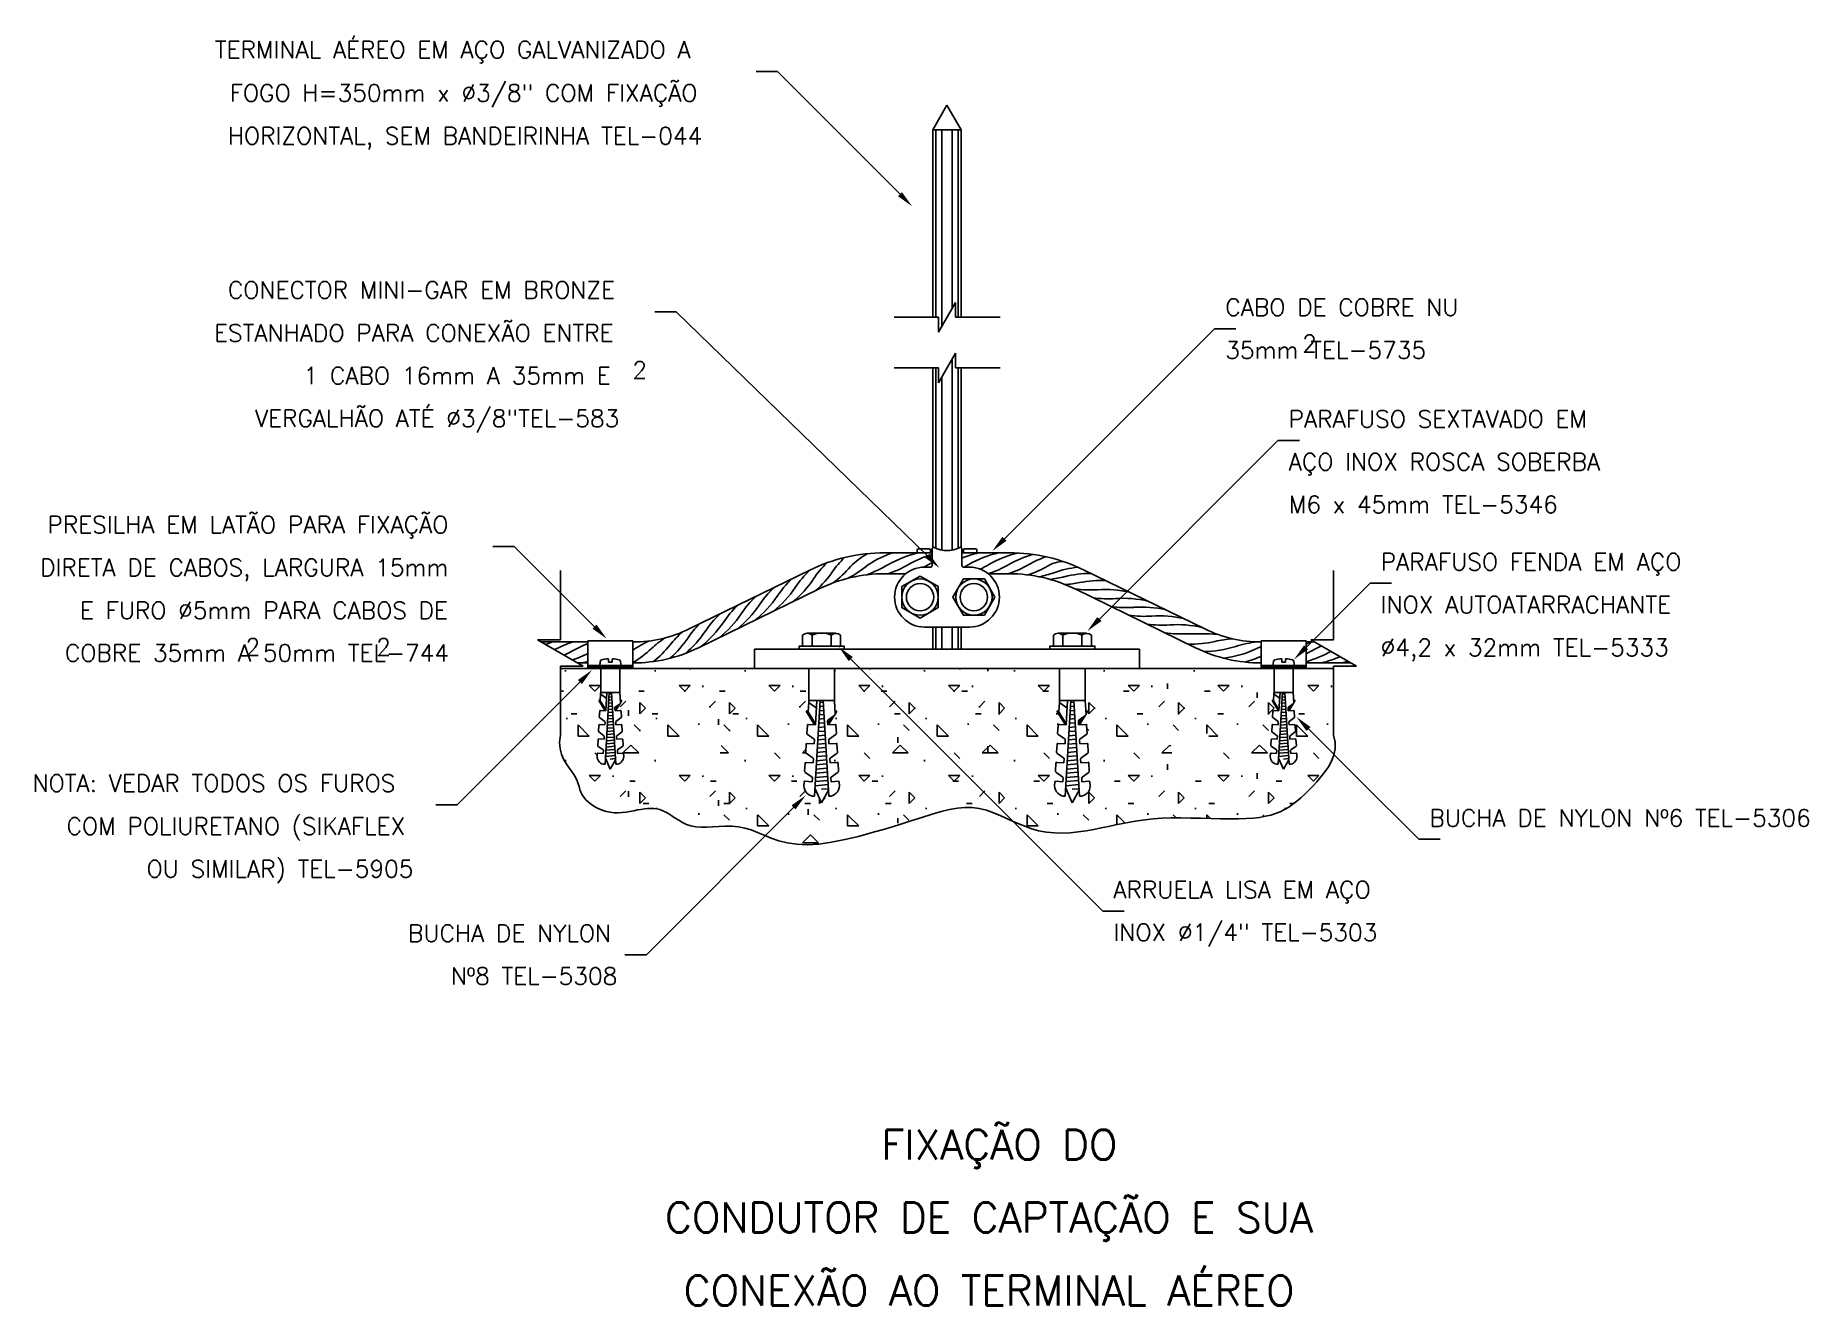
# Model space of a CAD drawing. Header units: millimetres. Extents: x -6028 to -6007.3, y -4697.6 to -4682.7.
import ezdxf
from ezdxf.enums import TextEntityAlignment as Align

# ---------------------------------------------------------------- set-up
doc = ezdxf.new("R2010")
doc.units = ezdxf.units.MM
doc.header["$LTSCALE"] = 10
doc.layers.add('Termotécnica', color=7, linetype='Continuous')
doc.styles.add('r140', font='romans.shx')
doc.styles.add('r80', font='romans.shx')

msp = doc.modelspace()

# ---------------------------------------------------------------- texts
at = {"layer": 'Termotécnica', "color": 2, "style": 'r80'}
for s, p in [('TERMINAL AÉREO EM AÇO GALVANIZADO A', (-6025.909, -4682.898)), ('FOGO H=350mm x %%C3/8" COM FIXAÇÃO', (-6025.735, -4683.404)), ('HORIZONTAL, SEM BANDEIRINHA TEL-044', (-6025.757, -4683.905)), ('CONECTOR MINI-GAR EM BRONZE ', (-6025.757, -4685.707)), ('CABO DE COBRE NU ', (-6014.095, -4685.909)), ('ESTANHADO PARA CONEXÃO ENTRE ', (-6025.919, -4686.21)), ('35mm TEL-5735', (-6014.096, -4686.41)), ('2', (-6013.197, -4686.333)), ('2', (-6021.028, -4686.643)), (' 1 CABO 16mm A 35mm E ', (-6025.01, -4686.709)), ('VERGALHÃO ATÉ %%C3/8"TEL-583', (-6025.441, -4687.208)), ('PARAFUSO SEXTAVADO EM ', (-6013.356, -4687.216)), ('AÇO INOX ROSCA SOBERBA ', (-6013.355, -4687.716)), ('M6 x 45mm TEL-5346', (-6013.354, -4688.215)), ('PRESILHA EM LATÃO PARA FIXAÇÃO ', (-6027.867, -4688.452)), ('PARAFUSO FENDA EM AÇO ', (-6012.278, -4688.886)), ('DIRETA DE CABOS, LARGURA 15mm ', (-6027.952, -4688.952)), ('E FURO %%C5mm PARA CABOS DE', (-6027.487, -4689.454)), ('INOX AUTOATARRACHANTE ', (-6012.279, -4689.386)), ('COBRE 35mm A 50mm TEL-744', (-6027.663, -4689.951)), ('2', (-6025.551, -4689.882)), ('2', (-6024.023, -4689.882)), ('%%C4,2 x 32mm TEL-5333', (-6012.279, -4689.887)), ('NOTA: VEDAR TODOS OS FUROS ', (-6028.042, -4691.474)), ('COM POLIURETANO (SIKAFLEX ', (-6027.643, -4691.976)), ('BUCHA DE NYLON Nº6 TEL-5306', (-6011.709, -4691.88)), ('OU SIMILAR) TEL-5905', (-6026.708, -4692.475)), ('ARRUELA LISA EM AÇO ', (-6015.405, -4692.719)), ('BUCHA DE NYLON ', (-6023.651, -4693.228)), ('INOX %%C1/4" TEL-5303', (-6015.404, -4693.218)), ('Nº8 TEL-5308', (-6023.151, -4693.729))]:
    msp.add_text(s, height=0.2, dxfattribs=at).set_placement(p, align=Align.MIDDLE_LEFT)
at = {"layer": 'Termotécnica', "color": 5, "style": 'r140'}
for s, p in [(' FIXAÇÃO DO', (-6016.858, -4695.98)), ('CONDUTOR DE CAPTAÇÃO E SUA', (-6016.858, -4696.831)), ('CONEXÃO AO TERMINAL AÉREO', (-6016.858, -4697.686))]:
    msp.add_text(s, height=0.35, dxfattribs=at).set_placement(p, align=Align.BOTTOM_CENTER)

# ---------------------------------------------------------------- hatches: boundary and pattern name
at = {"layer": 'Termotécnica'}
h = msp.add_hatch(dxfattribs=at)
h.set_pattern_fill('CONCRE', color=1, scale=1.05, style=0)
h.set_pattern_definition([(0, (-6024.8142, -4701.4245), (1.05, 1.05), [0.13125, -0.91875]), (90, (-6024.8142, -4701.4245), (-1.05, 1.05), [0.13125, -0.91875]), (135, (-6024.68294, -4701.4245), (-1.05, 0), [0.185616, -1.29931]), (0, (-6024.6829, -4700.8339), (1.05, 1.05), [0.13125, -0.91875]), (45, (-6024.6173, -4700.8995), (0, 1.05), [0.092808, -1.392116, 0]), (135, (-6024.6173, -4700.8995), (-1.05, 0), [0.092808, -1.392116, 0]), (0, (-6024.2892, -4700.5714), (1.05, 1.05), [0.185616, -0.864384]), (45, (-6024.2892, -4700.5714), (0, 1.05), [0.13125, -1.353674]), (135, (-6024.1036, -4700.5714), (-1.05, 0), [0.13125, -1.353674]), (90, (-6024.0923, -4701.162), (-1.05, 1.05), [0.13125, -0.91875]), (45, (-6024.0923, -4701.162), (0, 1.05), [0.092808, -1.392116, 0]), (135, (-6024.0267, -4701.0964), (-1.05, 0), [0.092808, -1.392116, 0]), (0, (-6024.6829, -4701.162), (1.05, 1.05), [0.065625, -0.879375]), (0, (-6023.8954, -4700.8995), (1.05, 1.05), [0.065625, -0.879375]), (90, (-6024.2236, -4700.7683), (-1.05, 1.05), [0.065625, -0.879375]), (135, (-6024.0923, -4701.3589), (-1.05, 0), [0.092808, -1.392116, 0]), (135, (-6024.5517, -4700.637), (-1.05, 0), [0.092808, -1.392116, 0]), (45, (-6024.322, -4701.08), (0, 1.05), [0.092808, -1.392116, 0]), (90, (-6024.4533, -4701.2933), (-1.05, 1.05), [0.016406, -1.033594]), (90, (-6024.404, -4700.8503), (-1.05, 1.05), [0.016406, -1.033594]), (90, (-6023.9118, -4700.6698), (-1.05, 1.05), [0.016406, -1.033594]), (90, (-6023.8954, -4701.2276), (-1.05, 1.05), [0.016406, -1.033594])])
h.paths.add_polyline_path([(-6018.66, -4690.678), (-6018.667, -4690.682), (-6018.734, -4690.791), (-6018.659, -4690.787, -0.414214), (-6018.649, -4690.795), (-6018.643, -4690.891, -0.253792), (-6018.647, -4690.899), (-6018.729, -4690.959, 0.253792), (-6018.733, -4690.967), (-6018.73, -4691.013), (-6018.646, -4691.008, -0.414214), (-6018.636, -4691.017), (-6018.631, -4691.113, -0.253792), (-6018.634, -4691.121), (-6018.716, -4691.181, 0.253792), (-6018.72, -4691.189), (-6018.717, -4691.235), (-6018.633, -4691.23, -0.414214), (-6018.623, -4691.239), (-6018.618, -4691.334, -0.253792), (-6018.622, -4691.343), (-6018.703, -4691.403, 0.253792), (-6018.707, -4691.411), (-6018.704, -4691.457), (-6018.62, -4691.452, -0.414214), (-6018.61, -4691.46), (-6018.608, -4691.505, -0.421108), (-6018.732, -4691.626), (-6018.736, -4691.556), (-6018.818, -4691.702), (-6018.894, -4691.533), (-6018.899, -4691.626, -0.421108), (-6019.024, -4691.505), (-6019.021, -4691.46, -0.414214), (-6019.011, -4691.452), (-6018.927, -4691.457), (-6018.924, -4691.411, 0.253792), (-6018.928, -4691.403), (-6019.01, -4691.343, -0.253792), (-6019.014, -4691.334), (-6019.008, -4691.239, -0.414214), (-6018.998, -4691.23), (-6018.914, -4691.235), (-6018.912, -4691.189, 0.253792), (-6018.915, -4691.181), (-6018.997, -4691.121, -0.253792), (-6019.001, -4691.113), (-6018.995, -4691.017, -0.414214), (-6018.985, -4691.008), (-6018.901, -4691.013), (-6018.899, -4690.967, 0.253792), (-6018.902, -4690.959), (-6018.984, -4690.899, -0.253792), (-6018.988, -4690.891), (-6018.982, -4690.795, -0.414214), (-6018.972, -4690.787), (-6018.898, -4690.791), (-6018.996, -4690.632), (-6018.982, -4690.626), (-6018.973, -4690.639), (-6018.967, -4690.525), (-6018.965, -4690.506), (-6018.965, -4690.132), (-6018.965, -4690.132), (-6019.312, -4690.132), (-6020.062, -4690.882, -0.198912), (-6019.991, -4691.052, -5.027339), (-6020.062, -4690.882), (-6019.312, -4690.132), (-6021.173, -4690.132), (-6021.173, -4690.413), (-6021.166, -4690.535, -0.253792), (-6021.169, -4690.541), (-6021.174, -4690.545), (-6021.224, -4690.626), (-6021.168, -4690.623, -0.414214), (-6021.16, -4690.63), (-6021.156, -4690.701, -0.253792), (-6021.159, -4690.707), (-6021.22, -4690.753, 0.253792), (-6021.223, -4690.759), (-6021.221, -4690.793), (-6021.158, -4690.789, -0.414214), (-6021.151, -4690.796), (-6021.147, -4690.868, -0.253792), (-6021.149, -4690.874), (-6021.211, -4690.919, 0.253792), (-6021.214, -4690.925), (-6021.212, -4690.959), (-6021.149, -4690.956, -0.414214), (-6021.141, -4690.962), (-6021.137, -4691.034, -0.253792), (-6021.14, -4691.04), (-6021.201, -4691.085, 0.253792), (-6021.204, -4691.091), (-6021.202, -4691.125), (-6021.139, -4691.122, -0.414214), (-6021.131, -4691.128), (-6021.13, -4691.162, -0.421108), (-6021.223, -4691.253), (-6021.226, -4691.2), (-6021.287, -4691.309), (-6021.344, -4691.183), (-6021.348, -4691.253, -0.421108), (-6021.441, -4691.162), (-6021.439, -4691.128, -0.414214), (-6021.432, -4691.122), (-6021.369, -4691.125), (-6021.367, -4691.091, 0.253792), (-6021.37, -4691.085), (-6021.431, -4691.04, -0.253792), (-6021.434, -4691.034), (-6021.43, -4690.962, -0.414214), (-6021.422, -4690.956), (-6021.359, -4690.959), (-6021.357, -4690.925, 0.253792), (-6021.36, -4690.919), (-6021.421, -4690.874, -0.253792), (-6021.424, -4690.868), (-6021.42, -4690.796, -0.414214), (-6021.413, -4690.789), (-6021.35, -4690.793), (-6021.348, -4690.759, 0.253792), (-6021.35, -4690.753), (-6021.412, -4690.707, -0.253792), (-6021.415, -4690.701), (-6021.41, -4690.63, -0.414214), (-6021.403, -4690.623), (-6021.347, -4690.626), (-6021.421, -4690.507), (-6021.41, -4690.502), (-6021.404, -4690.513), (-6021.399, -4690.427), (-6021.398, -4690.413), (-6021.398, -4690.132), (-6021.87, -4690.132), (-6021.87, -4690.912), (-6021.879, -4690.996), (-6021.873, -4691.071), (-6021.857, -4691.136), (-6021.832, -4691.194), (-6021.802, -4691.245), (-6021.77, -4691.291), (-6021.739, -4691.333), (-6021.712, -4691.373), (-6021.691, -4691.41), (-6021.675, -4691.446), (-6021.662, -4691.48), (-6021.652, -4691.514), (-6021.642, -4691.546), (-6021.63, -4691.577), (-6021.616, -4691.608), (-6021.597, -4691.638), (-6021.572, -4691.668), (-6021.542, -4691.697), (-6021.507, -4691.724), (-6021.469, -4691.749), (-6021.427, -4691.771), (-6021.382, -4691.789), (-6021.336, -4691.804), (-6021.289, -4691.814), (-6021.242, -4691.819), (-6021.195, -4691.82), (-6021.148, -4691.817), (-6021.102, -4691.811), (-6021.057, -4691.804), (-6021.012, -4691.796), (-6020.969, -4691.787), (-6020.928, -4691.78), (-6020.888, -4691.774), (-6020.85, -4691.77), (-6020.814, -4691.769), (-6020.778, -4691.771), (-6020.743, -4691.775), (-6020.708, -4691.783), (-6020.673, -4691.796), (-6020.638, -4691.812), (-6020.603, -4691.833), (-6020.566, -4691.857), (-6020.528, -4691.882), (-6020.487, -4691.908), (-6020.443, -4691.933), (-6020.395, -4691.955), (-6020.344, -4691.972), (-6020.287, -4691.984), (-6020.225, -4691.989), (-6020.159, -4691.988), (-6020.089, -4691.985), (-6020.016, -4691.981), (-6019.941, -4691.978), (-6019.866, -4691.978), (-6019.789, -4691.984), (-6019.714, -4691.998), (-6019.64, -4692.02), (-6019.566, -4692.049), (-6019.493, -4692.083), (-6019.419, -4692.119), (-6019.344, -4692.153), (-6019.266, -4692.183), (-6019.186, -4692.207), (-6019.103, -4692.221), (-6019.016, -4692.225), (-6018.925, -4692.218), (-6018.832, -4692.202), (-6018.736, -4692.18), (-6018.64, -4692.154), (-6018.543, -4692.124), (-6018.446, -4692.092), (-6018.35, -4692.062), (-6018.256, -4692.033), (-6018.163, -4692.006), (-6018.072, -4691.98), (-6017.982, -4691.956), (-6017.894, -4691.932), (-6017.807, -4691.909), (-6017.72, -4691.886), (-6017.635, -4691.862), (-6017.551, -4691.838), (-6017.468, -4691.814), (-6017.385, -4691.793), (-6017.302, -4691.776), (-6017.22, -4691.763), (-6017.138, -4691.758), (-6017.055, -4691.76), (-6016.972, -4691.772), (-6016.889, -4691.794), (-6016.805, -4691.825), (-6016.72, -4691.862), (-6016.634, -4691.901), (-6016.547, -4691.942), (-6016.459, -4691.98), (-6016.37, -4692.013), (-6016.279, -4692.04), (-6016.187, -4692.057), (-6016.094, -4692.065), (-6016.001, -4692.066), (-6015.908, -4692.06), (-6015.815, -4692.05), (-6015.724, -4692.035), (-6015.634, -4692.018), (-6015.547, -4692), (-6015.462, -4691.981), (-6015.378, -4691.963), (-6015.295, -4691.945), (-6015.211, -4691.928), (-6015.124, -4691.914), (-6015.034, -4691.901), (-6014.939, -4691.891), (-6014.838, -4691.884), (-6014.73, -4691.88), (-6014.616, -4691.879), (-6014.499, -4691.881), (-6014.381, -4691.883), (-6014.265, -4691.886), (-6014.151, -4691.889), (-6014.044, -4691.89), (-6013.943, -4691.89), (-6013.852, -4691.887), (-6013.77, -4691.881), (-6013.695, -4691.873), (-6013.627, -4691.861), (-6013.565, -4691.847), (-6013.507, -4691.829), (-6013.453, -4691.807), (-6013.402, -4691.782), (-6013.353, -4691.753), (-6013.305, -4691.721), (-6013.258, -4691.685), (-6013.211, -4691.645), (-6013.165, -4691.603), (-6013.119, -4691.557), (-6013.073, -4691.508), (-6013.026, -4691.456), (-6012.978, -4691.401), (-6012.932, -4691.342), (-6012.89, -4691.281), (-6012.854, -4691.215), (-6012.828, -4691.146), (-6012.813, -4691.073), (-6012.813, -4690.995), (-6012.829, -4690.912), (-6012.829, -4690.132), (-6013.302, -4690.132), (-6013.302, -4690.413), (-6013.294, -4690.535, -0.253792), (-6013.297, -4690.541), (-6013.302, -4690.545), (-6013.352, -4690.626), (-6013.296, -4690.623, -0.414214), (-6013.289, -4690.63), (-6013.285, -4690.701, -0.253792), (-6013.288, -4690.707), (-6013.349, -4690.753, 0.253792), (-6013.352, -4690.759), (-6013.35, -4690.793), (-6013.287, -4690.789, -0.414214), (-6013.279, -4690.796), (-6013.275, -4690.868, -0.253792), (-6013.278, -4690.874), (-6013.339, -4690.919, 0.253792), (-6013.342, -4690.925), (-6013.34, -4690.959), (-6013.277, -4690.956, -0.414214), (-6013.27, -4690.962), (-6013.265, -4691.034, -0.253792), (-6013.268, -4691.04), (-6013.33, -4691.085, 0.253792), (-6013.332, -4691.091), (-6013.33, -4691.125), (-6013.267, -4691.122, -0.414214), (-6013.26, -4691.128), (-6013.258, -4691.162, -0.421108), (-6013.351, -4691.253), (-6013.354, -4691.2), (-6013.415, -4691.309), (-6013.473, -4691.183), (-6013.477, -4691.253, -0.421108), (-6013.57, -4691.162), (-6013.568, -4691.128, -0.414214), (-6013.56, -4691.122), (-6013.497, -4691.125), (-6013.495, -4691.091, 0.253792), (-6013.498, -4691.085), (-6013.56, -4691.04, -0.253792), (-6013.562, -4691.034), (-6013.558, -4690.962, -0.414214), (-6013.551, -4690.956), (-6013.488, -4690.959), (-6013.486, -4690.925, 0.253792), (-6013.489, -4690.919), (-6013.55, -4690.874, -0.253792), (-6013.553, -4690.868), (-6013.549, -4690.796, -0.414214), (-6013.541, -4690.789), (-6013.478, -4690.793), (-6013.476, -4690.759, 0.253792), (-6013.479, -4690.753), (-6013.54, -4690.707, -0.253792), (-6013.543, -4690.701), (-6013.539, -4690.63, -0.414214), (-6013.531, -4690.623), (-6013.475, -4690.626), (-6013.549, -4690.507), (-6013.538, -4690.502), (-6013.532, -4690.513), (-6013.527, -4690.427), (-6013.526, -4690.413), (-6013.526, -4690.132), (-6015.413, -4690.132), (-6014.661, -4690.885, -0.668179), (-6014.249, -4691.055, -1.496606), (-6014.661, -4690.885), (-6015.413, -4690.132), (-6015.734, -4690.132), (-6015.734, -4690.132), (-6015.734, -4690.506), (-6015.724, -4690.67, -0.253792), (-6015.728, -4690.678), (-6015.735, -4690.682), (-6015.802, -4690.791), (-6015.727, -4690.787, -0.414214), (-6015.717, -4690.795), (-6015.711, -4690.891, -0.253792), (-6015.715, -4690.899), (-6015.797, -4690.959, 0.253792), (-6015.801, -4690.967), (-6015.798, -4691.013), (-6015.714, -4691.008, -0.414214), (-6015.704, -4691.017), (-6015.699, -4691.113, -0.253792), (-6015.702, -4691.121), (-6015.784, -4691.181, 0.253792), (-6015.788, -4691.189), (-6015.785, -4691.235), (-6015.701, -4691.23, -0.414214), (-6015.691, -4691.239), (-6015.686, -4691.334, -0.253792), (-6015.689, -4691.343), (-6015.771, -4691.403, 0.253792), (-6015.775, -4691.411), (-6015.772, -4691.457), (-6015.688, -4691.452, -0.414214), (-6015.678, -4691.46), (-6015.676, -4691.505, -0.421108), (-6015.8, -4691.626), (-6015.804, -4691.556), (-6015.886, -4691.702), (-6015.962, -4691.533), (-6015.967, -4691.626, -0.421108), (-6016.091, -4691.505), (-6016.089, -4691.46, -0.414214), (-6016.079, -4691.452), (-6015.995, -4691.457), (-6015.992, -4691.411, 0.253792), (-6015.996, -4691.403), (-6016.078, -4691.343, -0.253792), (-6016.082, -4691.334), (-6016.076, -4691.239, -0.414214), (-6016.066, -4691.23), (-6015.982, -4691.235), (-6015.979, -4691.189, 0.253792), (-6015.983, -4691.181), (-6016.065, -4691.121, -0.253792), (-6016.069, -4691.113), (-6016.063, -4691.017, -0.414214), (-6016.053, -4691.008), (-6015.969, -4691.013), (-6015.967, -4690.967, 0.253792), (-6015.97, -4690.959), (-6016.052, -4690.899, -0.253792), (-6016.056, -4690.891), (-6016.05, -4690.795, -0.414214), (-6016.04, -4690.787), (-6015.966, -4690.791), (-6016.064, -4690.632), (-6016.049, -4690.626), (-6016.041, -4690.639), (-6016.035, -4690.525), (-6016.033, -4690.506), (-6016.033, -4690.132), (-6016.033, -4690.132), (-6018.666, -4690.132), (-6018.666, -4690.132), (-6018.666, -4690.506), (-6018.656, -4690.67, -0.253792)])

# ---------------------------------------------------------------- linework, layer by layer
at = {"layer": 'Termotécnica', "color": 2}
for p, q in [((-6019.332, -4683.154), (-6019.582, -4683.154)), ((-6019.332, -4683.154), (-6017.899, -4684.588)), ((-6017.516, -4683.835), (-6017.35, -4683.546)), ((-6017.183, -4683.835), (-6017.35, -4683.546)), ((-6017.516, -4686.027), (-6017.516, -4683.835)), ((-6017.516, -4683.835), (-6017.183, -4683.835)), ((-6017.183, -4683.835), (-6017.183, -4686.027)), ((-6020.515, -4685.964), (-6020.765, -4685.964)), ((-6020.515, -4685.964), (-6017.579, -4688.817)), ((-6014.221, -4686.16), (-6016.076, -4688.015)), ((-6014.221, -4686.16), (-6013.971, -4686.16)), ((-6017.516, -4688.718), (-6017.516, -4686.619)), ((-6017.183, -4686.619), (-6017.183, -4688.718)), ((-6013.48, -4687.467), (-6015.568, -4689.555)), ((-6013.48, -4687.467), (-6013.23, -4687.467)), ((-6016.076, -4688.015), (-6016.678, -4688.617)), ((-6022.41, -4688.705), (-6022.66, -4688.705)), ((-6022.41, -4688.705), (-6021.471, -4689.644)), ((-6018.079, -4688.78), (-6017.525, -4688.78)), ((-6017.7, -4688.78), (-6017.7, -4688.751)), ((-6017.682, -4688.733), (-6017.56, -4688.733)), ((-6017.542, -4688.78), (-6017.542, -4688.751)), ((-6017.525, -4688.93), (-6017.525, -4688.733)), ((-6017.175, -4688.93), (-6017.175, -4688.733)), ((-6016.621, -4688.78), (-6017.175, -4688.78)), ((-6017.157, -4688.78), (-6017.157, -4688.751)), ((-6017.017, -4688.733), (-6017.14, -4688.733)), ((-6017, -4688.78), (-6017, -4688.751)), ((-6020.363, -4689.67), (-6018.954, -4688.982)), ((-6018.079, -4689.025), (-6017.832, -4689.025)), ((-6017.612, -4688.948), (-6017.542, -4688.948)), ((-6017.157, -4688.948), (-6017.087, -4688.948)), ((-6016.621, -4689.025), (-6016.867, -4689.025)), ((-6014.337, -4689.67), (-6015.745, -4688.982)), ((-6020.255, -4689.89), (-6018.846, -4689.203)), ((-6014.444, -4689.89), (-6015.853, -4689.203)), ((-6012.403, -4689.137), (-6012.55, -4689.283)), ((-6012.403, -4689.137), (-6012.153, -4689.137)), ((-6012.55, -4689.283), (-6013.152, -4689.886)), ((-6017.612, -4689.648), (-6017.087, -4689.648)), ((-6017.516, -4689.906), (-6017.516, -4689.648)), ((-6017.183, -4689.648), (-6017.183, -4689.906)), ((-6021.548, -4689.823), (-6022.093, -4689.823)), ((-6019.038, -4689.742), (-6019.038, -4689.871)), ((-6018.65, -4689.721), (-6018.983, -4689.721)), ((-6018.928, -4689.742), (-6018.928, -4689.871)), ((-6018.704, -4689.742), (-6018.704, -4689.871)), ((-6018.593, -4689.742), (-6018.593, -4689.871)), ((-6016.106, -4689.742), (-6016.106, -4689.871)), ((-6016.106, -4689.871), (-6015.661, -4689.871)), ((-6015.718, -4689.721), (-6016.051, -4689.721)), ((-6015.995, -4689.742), (-6015.995, -4689.871)), ((-6015.772, -4689.742), (-6015.772, -4689.871)), ((-6015.661, -4689.742), (-6015.661, -4689.871)), ((-6013.151, -4689.823), (-6013.052, -4689.823)), ((-6021.548, -4690.068), (-6021.666, -4690.068)), ((-6021.307, -4690.024), (-6021.307, -4690.06)), ((-6021.264, -4690.06), (-6021.307, -4690.06)), ((-6021.264, -4690.024), (-6021.264, -4690.06)), ((-6019.6, -4689.906), (-6019.6, -4690.132)), ((-6019.6, -4689.906), (-6015.099, -4689.906)), ((-6017.873, -4690.624), (-6018.475, -4690.022)), ((-6015.099, -4690.132), (-6015.099, -4689.906)), ((-6013.435, -4690.024), (-6013.435, -4690.06)), ((-6013.392, -4690.06), (-6013.435, -4690.06)), ((-6013.392, -4690.024), (-6013.392, -4690.06)), ((-6013.151, -4690.068), (-6012.625, -4690.068)), ((-6021.166, -4690.097), (-6021.405, -4690.097)), ((-6021.398, -4690.413), (-6021.398, -4690.132)), ((-6021.173, -4690.132), (-6021.398, -4690.132)), ((-6021.173, -4690.413), (-6021.173, -4690.132)), ((-6018.965, -4690.132), (-6018.666, -4690.132)), ((-6018.965, -4690.506), (-6018.965, -4690.132)), ((-6018.666, -4690.506), (-6018.666, -4690.132)), ((-6016.033, -4690.132), (-6015.734, -4690.132)), ((-6016.033, -4690.506), (-6016.033, -4690.132)), ((-6015.734, -4690.506), (-6015.734, -4690.132)), ((-6013.239, -4690.132), (-6013.589, -4690.132)), ((-6013.295, -4690.097), (-6013.533, -4690.097)), ((-6013.526, -4690.413), (-6013.526, -4690.132)), ((-6013.526, -4690.132), (-6013.302, -4690.132)), ((-6013.302, -4690.413), (-6013.302, -4690.132)), ((-6023.075, -4691.725), (-6021.642, -4690.292)), ((-6021.399, -4690.427), (-6021.404, -4690.513)), ((-6021.399, -4690.427), (-6021.398, -4690.413)), ((-6021.398, -4690.413), (-6021.173, -4690.413)), ((-6021.335, -4690.478), (-6021.396, -4690.433)), ((-6021.348, -4691.253), (-6021.299, -4690.413)), ((-6021.34, -4690.627), (-6021.328, -4690.413)), ((-6021.223, -4691.253), (-6021.271, -4690.413)), ((-6021.173, -4690.413), (-6021.166, -4690.535)), ((-6013.527, -4690.427), (-6013.532, -4690.513)), ((-6013.527, -4690.427), (-6013.526, -4690.413)), ((-6013.526, -4690.413), (-6013.302, -4690.413)), ((-6013.463, -4690.478), (-6013.524, -4690.433)), ((-6013.477, -4691.253), (-6013.428, -4690.413)), ((-6013.468, -4690.627), (-6013.456, -4690.413)), ((-6013.351, -4691.253), (-6013.4, -4690.413)), ((-6013.302, -4690.413), (-6013.294, -4690.535)), ((-6021.421, -4690.507), (-6021.41, -4690.502)), ((-6021.347, -4690.626), (-6021.421, -4690.507)), ((-6021.415, -4690.701), (-6021.41, -4690.63)), ((-6021.339, -4690.617), (-6021.41, -4690.502)), ((-6021.403, -4690.623), (-6021.34, -4690.627)), ((-6021.231, -4690.627), (-6021.233, -4690.592)), ((-6021.231, -4690.617), (-6021.198, -4690.563)), ((-6021.168, -4690.623), (-6021.231, -4690.627)), ((-6021.23, -4690.586), (-6021.169, -4690.541)), ((-6021.224, -4690.626), (-6021.174, -4690.545)), ((-6021.167, -4690.513), (-6021.161, -4690.502)), ((-6021.166, -4690.532), (-6021.15, -4690.507)), ((-6021.15, -4690.507), (-6021.161, -4690.502)), ((-6021.156, -4690.701), (-6021.16, -4690.63)), ((-6018.996, -4690.632), (-6018.982, -4690.626)), ((-6018.898, -4690.791), (-6018.996, -4690.632)), ((-6018.888, -4690.778), (-6018.982, -4690.626)), ((-6018.967, -4690.525), (-6018.973, -4690.639)), ((-6018.967, -4690.525), (-6018.965, -4690.506)), ((-6018.965, -4690.506), (-6018.666, -4690.506)), ((-6018.881, -4690.593), (-6018.963, -4690.533)), ((-6018.899, -4691.626), (-6018.834, -4690.506)), ((-6018.888, -4690.792), (-6018.872, -4690.506)), ((-6018.732, -4691.626), (-6018.797, -4690.506)), ((-6018.742, -4690.738), (-6018.66, -4690.678)), ((-6018.734, -4690.791), (-6018.667, -4690.682)), ((-6018.666, -4690.506), (-6018.656, -4690.67)), ((-6018.658, -4690.639), (-6018.65, -4690.626)), ((-6018.657, -4690.666), (-6018.636, -4690.632)), ((-6018.636, -4690.632), (-6018.65, -4690.626)), ((-6016.158, -4692.339), (-6017.873, -4690.624)), ((-6016.064, -4690.632), (-6016.049, -4690.626)), ((-6015.966, -4690.791), (-6016.064, -4690.632)), ((-6015.956, -4690.778), (-6016.049, -4690.626)), ((-6016.035, -4690.525), (-6016.041, -4690.639)), ((-6016.035, -4690.525), (-6016.033, -4690.506)), ((-6016.033, -4690.506), (-6015.734, -4690.506)), ((-6015.949, -4690.593), (-6016.031, -4690.533)), ((-6015.967, -4691.626), (-6015.902, -4690.506)), ((-6015.956, -4690.792), (-6015.94, -4690.506)), ((-6015.8, -4691.626), (-6015.865, -4690.506)), ((-6015.81, -4690.738), (-6015.728, -4690.678)), ((-6015.802, -4690.791), (-6015.735, -4690.682)), ((-6015.734, -4690.506), (-6015.724, -4690.67)), ((-6015.726, -4690.639), (-6015.718, -4690.626)), ((-6015.725, -4690.666), (-6015.703, -4690.632)), ((-6015.703, -4690.632), (-6015.718, -4690.626)), ((-6013.549, -4690.507), (-6013.538, -4690.502)), ((-6013.475, -4690.626), (-6013.549, -4690.507)), ((-6013.543, -4690.701), (-6013.539, -4690.63)), ((-6013.468, -4690.617), (-6013.538, -4690.502)), ((-6013.531, -4690.623), (-6013.468, -4690.627)), ((-6013.359, -4690.627), (-6013.361, -4690.592)), ((-6013.36, -4690.617), (-6013.327, -4690.563)), ((-6013.296, -4690.623), (-6013.359, -4690.627)), ((-6013.358, -4690.586), (-6013.297, -4690.541)), ((-6013.352, -4690.626), (-6013.302, -4690.545)), ((-6013.296, -4690.513), (-6013.29, -4690.502)), ((-6013.295, -4690.532), (-6013.279, -4690.507)), ((-6013.279, -4690.507), (-6013.29, -4690.502)), ((-6013.285, -4690.701), (-6013.289, -4690.63)), ((-6021.424, -4690.868), (-6021.42, -4690.796)), ((-6021.36, -4690.919), (-6021.421, -4690.874)), ((-6021.413, -4690.789), (-6021.35, -4690.793)), ((-6021.35, -4690.753), (-6021.412, -4690.707)), ((-6021.35, -4690.793), (-6021.348, -4690.759)), ((-6021.221, -4690.793), (-6021.223, -4690.759)), ((-6021.158, -4690.789), (-6021.221, -4690.793)), ((-6021.22, -4690.753), (-6021.159, -4690.707)), ((-6021.211, -4690.919), (-6021.149, -4690.874)), ((-6021.147, -4690.868), (-6021.151, -4690.796)), ((-6018.988, -4690.891), (-6018.982, -4690.795)), ((-6018.902, -4690.959), (-6018.984, -4690.899)), ((-6018.972, -4690.787), (-6018.888, -4690.792)), ((-6018.743, -4690.792), (-6018.746, -4690.746)), ((-6018.744, -4690.778), (-6018.7, -4690.707)), ((-6018.659, -4690.787), (-6018.743, -4690.792)), ((-6018.729, -4690.959), (-6018.647, -4690.899)), ((-6018.643, -4690.891), (-6018.649, -4690.795)), ((-6016.056, -4690.891), (-6016.05, -4690.795)), ((-6015.97, -4690.959), (-6016.052, -4690.899)), ((-6016.04, -4690.787), (-6015.956, -4690.792)), ((-6015.811, -4690.792), (-6015.814, -4690.746)), ((-6015.812, -4690.778), (-6015.768, -4690.707)), ((-6015.727, -4690.787), (-6015.811, -4690.792)), ((-6015.797, -4690.959), (-6015.715, -4690.899)), ((-6015.711, -4690.891), (-6015.717, -4690.795)), ((-6013.553, -4690.868), (-6013.549, -4690.796)), ((-6013.489, -4690.919), (-6013.55, -4690.874)), ((-6013.541, -4690.789), (-6013.478, -4690.793)), ((-6013.479, -4690.753), (-6013.54, -4690.707)), ((-6013.478, -4690.793), (-6013.476, -4690.759)), ((-6013.35, -4690.793), (-6013.352, -4690.759)), ((-6013.287, -4690.789), (-6013.35, -4690.793)), ((-6013.349, -4690.753), (-6013.288, -4690.707)), ((-6013.339, -4690.919), (-6013.278, -4690.874)), ((-6013.275, -4690.868), (-6013.279, -4690.796)), ((-6012.522, -4691.442), (-6013.124, -4690.84)), ((-6021.434, -4691.034), (-6021.43, -4690.962)), ((-6021.37, -4691.085), (-6021.431, -4691.04)), ((-6021.422, -4690.956), (-6021.359, -4690.959)), ((-6021.369, -4691.125), (-6021.367, -4691.091)), ((-6021.359, -4690.959), (-6021.357, -4690.925)), ((-6021.212, -4690.959), (-6021.214, -4690.925)), ((-6021.149, -4690.956), (-6021.212, -4690.959)), ((-6021.202, -4691.125), (-6021.204, -4691.091)), ((-6021.201, -4691.085), (-6021.14, -4691.04)), ((-6021.137, -4691.034), (-6021.141, -4690.962)), ((-6019.001, -4691.113), (-6018.995, -4691.017)), ((-6018.985, -4691.008), (-6018.901, -4691.013)), ((-6018.901, -4691.013), (-6018.899, -4690.967)), ((-6018.73, -4691.013), (-6018.733, -4690.967)), ((-6018.646, -4691.008), (-6018.73, -4691.013)), ((-6018.631, -4691.113), (-6018.636, -4691.017)), ((-6016.069, -4691.113), (-6016.063, -4691.017)), ((-6016.053, -4691.008), (-6015.969, -4691.013)), ((-6015.969, -4691.013), (-6015.967, -4690.967)), ((-6015.798, -4691.013), (-6015.801, -4690.967)), ((-6015.714, -4691.008), (-6015.798, -4691.013)), ((-6015.699, -4691.113), (-6015.704, -4691.017)), ((-6013.562, -4691.034), (-6013.558, -4690.962)), ((-6013.498, -4691.085), (-6013.56, -4691.04)), ((-6013.551, -4690.956), (-6013.488, -4690.959)), ((-6013.497, -4691.125), (-6013.495, -4691.091)), ((-6013.488, -4690.959), (-6013.486, -4690.925)), ((-6013.34, -4690.959), (-6013.342, -4690.925)), ((-6013.277, -4690.956), (-6013.34, -4690.959)), ((-6013.33, -4691.125), (-6013.332, -4691.091)), ((-6013.33, -4691.085), (-6013.268, -4691.04)), ((-6013.265, -4691.034), (-6013.27, -4690.962)), ((-6021.441, -4691.162), (-6021.439, -4691.128)), ((-6021.432, -4691.122), (-6021.369, -4691.125)), ((-6021.287, -4691.309), (-6021.344, -4691.183)), ((-6021.226, -4691.2), (-6021.287, -4691.309)), ((-6021.139, -4691.122), (-6021.202, -4691.125)), ((-6021.13, -4691.162), (-6021.131, -4691.128)), ((-6019.014, -4691.334), (-6019.008, -4691.239)), ((-6018.998, -4691.23), (-6018.914, -4691.235)), ((-6018.915, -4691.181), (-6018.997, -4691.121)), ((-6018.914, -4691.235), (-6018.912, -4691.189)), ((-6018.717, -4691.235), (-6018.72, -4691.189)), ((-6018.633, -4691.23), (-6018.717, -4691.235)), ((-6018.716, -4691.181), (-6018.634, -4691.121)), ((-6018.618, -4691.334), (-6018.623, -4691.239)), ((-6016.082, -4691.334), (-6016.076, -4691.239)), ((-6016.066, -4691.23), (-6015.982, -4691.235)), ((-6015.983, -4691.181), (-6016.065, -4691.121)), ((-6015.982, -4691.235), (-6015.979, -4691.189)), ((-6015.785, -4691.235), (-6015.788, -4691.189)), ((-6015.701, -4691.23), (-6015.785, -4691.235)), ((-6015.784, -4691.181), (-6015.702, -4691.121)), ((-6015.686, -4691.334), (-6015.691, -4691.239)), ((-6013.57, -4691.162), (-6013.568, -4691.128)), ((-6013.56, -4691.122), (-6013.497, -4691.125)), ((-6013.415, -4691.309), (-6013.473, -4691.183)), ((-6013.354, -4691.2), (-6013.415, -4691.309)), ((-6013.267, -4691.122), (-6013.33, -4691.125)), ((-6013.258, -4691.162), (-6013.26, -4691.128)), ((-6019.024, -4691.505), (-6019.021, -4691.46)), ((-6019.011, -4691.452), (-6018.927, -4691.457)), ((-6018.928, -4691.403), (-6019.01, -4691.343)), ((-6018.927, -4691.457), (-6018.924, -4691.411)), ((-6018.704, -4691.457), (-6018.707, -4691.411)), ((-6018.62, -4691.452), (-6018.704, -4691.457)), ((-6018.703, -4691.403), (-6018.622, -4691.343)), ((-6018.608, -4691.505), (-6018.61, -4691.46)), ((-6016.091, -4691.505), (-6016.089, -4691.46)), ((-6016.079, -4691.452), (-6015.995, -4691.457)), ((-6015.996, -4691.403), (-6016.078, -4691.343)), ((-6015.995, -4691.457), (-6015.992, -4691.411)), ((-6015.772, -4691.457), (-6015.775, -4691.411)), ((-6015.688, -4691.452), (-6015.772, -4691.457)), ((-6015.771, -4691.403), (-6015.689, -4691.343)), ((-6015.676, -4691.505), (-6015.678, -4691.46)), ((-6011.834, -4692.13), (-6012.522, -4691.442)), ((-6023.075, -4691.725), (-6023.325, -4691.725)), ((-6018.818, -4691.702), (-6018.894, -4691.533)), ((-6018.736, -4691.556), (-6018.818, -4691.702)), ((-6015.886, -4691.702), (-6015.962, -4691.533)), ((-6015.804, -4691.556), (-6015.886, -4691.702)), ((-6020.865, -4693.479), (-6019.144, -4691.757)), ((-6011.834, -4692.13), (-6011.584, -4692.13)), ((-6015.528, -4692.969), (-6016.158, -4692.339)), ((-6015.528, -4692.969), (-6015.278, -4692.969)), ((-6020.865, -4693.479), (-6021.115, -4693.479))]:
    msp.add_line(p, q, dxfattribs=at)
at = {"layer": 'Termotécnica', "color": 1}
for p, q in [((-6017.481, -4686.027), (-6017.481, -4683.835)), ((-6017.411, -4686.134), (-6017.411, -4683.835)), ((-6017.288, -4683.835), (-6017.288, -4685.919)), ((-6017.218, -4683.835), (-6017.218, -4686.027)), ((-6017.251, -4685.854), (-6017.449, -4686.2)), ((-6017.251, -4686.027), (-6017.251, -4685.854)), ((-6017.449, -4686.027), (-6017.969, -4686.027)), ((-6017.449, -4686.2), (-6017.449, -4686.027)), ((-6016.73, -4686.027), (-6017.251, -4686.027)), ((-6017.251, -4686.446), (-6017.449, -4686.791)), ((-6017.288, -4686.511), (-6017.288, -4688.749)), ((-6017.251, -4686.619), (-6017.251, -4686.446)), ((-6017.449, -4686.619), (-6017.969, -4686.619)), ((-6017.481, -4688.727), (-6017.481, -4686.619)), ((-6017.449, -4686.791), (-6017.449, -4686.619)), ((-6017.411, -4688.749), (-6017.411, -4686.726)), ((-6016.73, -4686.619), (-6017.251, -4686.619)), ((-6017.218, -4686.619), (-6017.218, -4688.727)), ((-6021.87, -4688.989), (-6021.87, -4689.797)), ((-6012.829, -4688.989), (-6012.829, -4689.797)), ((-6017.481, -4689.906), (-6017.481, -4689.648)), ((-6017.411, -4689.906), (-6017.411, -4689.648)), ((-6017.288, -4689.648), (-6017.288, -4689.906)), ((-6017.218, -4689.648), (-6017.218, -4689.906)), ((-6021.87, -4689.797), (-6022.138, -4689.797)), ((-6022.138, -4689.797), (-6021.602, -4690.104)), ((-6021.548, -4690.097), (-6021.548, -4689.811)), ((-6021.548, -4689.811), (-6021.023, -4689.811)), ((-6021.023, -4690.097), (-6021.023, -4689.811)), ((-6013.676, -4689.811), (-6013.151, -4689.811)), ((-6013.676, -4690.097), (-6013.676, -4689.811)), ((-6013.151, -4690.097), (-6013.151, -4689.811)), ((-6013.097, -4689.797), (-6012.561, -4690.104)), ((-6012.829, -4689.797), (-6013.097, -4689.797)), ((-6021.87, -4690.104), (-6021.87, -4690.912)), ((-6021.602, -4690.104), (-6021.87, -4690.104)), ((-6021.548, -4690.115), (-6021.023, -4690.115)), ((-6013.676, -4690.115), (-6013.151, -4690.115)), ((-6012.829, -4690.104), (-6012.829, -4690.912)), ((-6012.561, -4690.104), (-6012.829, -4690.104)), ((-6021.268, -4690.464), (-6021.303, -4690.467)), ((-6021.271, -4690.428), (-6021.3, -4690.43)), ((-6013.397, -4690.464), (-6013.431, -4690.467)), ((-6013.399, -4690.428), (-6013.429, -4690.43)), ((-6021.256, -4690.681), (-6021.315, -4690.686)), ((-6021.258, -4690.645), (-6021.313, -4690.649)), ((-6021.26, -4690.608), (-6021.311, -4690.613)), ((-6021.262, -4690.572), (-6021.309, -4690.576)), ((-6021.264, -4690.536), (-6021.307, -4690.54)), ((-6021.266, -4690.5), (-6021.305, -4690.503)), ((-6018.787, -4690.671), (-6018.844, -4690.676)), ((-6018.79, -4690.623), (-6018.841, -4690.627)), ((-6018.793, -4690.574), (-6018.839, -4690.578)), ((-6018.796, -4690.526), (-6018.836, -4690.53)), ((-6015.855, -4690.671), (-6015.912, -4690.676)), ((-6015.858, -4690.623), (-6015.909, -4690.627)), ((-6015.861, -4690.574), (-6015.907, -4690.578)), ((-6015.864, -4690.526), (-6015.904, -4690.53)), ((-6013.384, -4690.681), (-6013.444, -4690.686)), ((-6013.386, -4690.645), (-6013.442, -4690.649)), ((-6013.388, -4690.608), (-6013.44, -4690.613)), ((-6013.391, -4690.572), (-6013.437, -4690.576)), ((-6013.393, -4690.536), (-6013.435, -4690.54)), ((-6013.395, -4690.5), (-6013.433, -4690.503)), ((-6021.243, -4690.898), (-6021.328, -4690.905)), ((-6021.245, -4690.861), (-6021.326, -4690.868)), ((-6021.247, -4690.825), (-6021.324, -4690.832)), ((-6021.25, -4690.789), (-6021.322, -4690.795)), ((-6021.252, -4690.753), (-6021.32, -4690.759)), ((-6021.254, -4690.717), (-6021.317, -4690.722)), ((-6018.776, -4690.864), (-6018.856, -4690.87)), ((-6018.779, -4690.815), (-6018.853, -4690.822)), ((-6018.782, -4690.767), (-6018.85, -4690.773)), ((-6018.785, -4690.719), (-6018.847, -4690.724)), ((-6015.844, -4690.864), (-6015.924, -4690.87)), ((-6015.847, -4690.815), (-6015.921, -4690.822)), ((-6015.85, -4690.767), (-6015.918, -4690.773)), ((-6015.853, -4690.719), (-6015.915, -4690.724)), ((-6013.372, -4690.898), (-6013.457, -4690.905)), ((-6013.374, -4690.861), (-6013.454, -4690.868)), ((-6013.376, -4690.825), (-6013.452, -4690.832)), ((-6013.378, -4690.789), (-6013.45, -4690.795)), ((-6013.38, -4690.753), (-6013.448, -4690.759)), ((-6013.382, -4690.717), (-6013.446, -4690.722)), ((-6021.231, -4691.114), (-6021.341, -4691.124)), ((-6021.233, -4691.078), (-6021.339, -4691.087)), ((-6021.235, -4691.042), (-6021.337, -4691.051)), ((-6021.237, -4691.006), (-6021.334, -4691.014)), ((-6021.239, -4690.97), (-6021.332, -4690.978)), ((-6021.241, -4690.934), (-6021.33, -4690.941)), ((-6018.762, -4691.105), (-6018.87, -4691.114)), ((-6018.765, -4691.056), (-6018.867, -4691.065)), ((-6018.768, -4691.008), (-6018.864, -4691.016)), ((-6018.771, -4690.96), (-6018.861, -4690.968)), ((-6018.773, -4690.912), (-6018.858, -4690.919)), ((-6015.83, -4691.105), (-6015.938, -4691.114)), ((-6015.833, -4691.056), (-6015.935, -4691.065)), ((-6015.836, -4691.008), (-6015.932, -4691.016)), ((-6015.839, -4690.96), (-6015.929, -4690.968)), ((-6015.841, -4690.912), (-6015.926, -4690.919)), ((-6013.359, -4691.114), (-6013.469, -4691.124)), ((-6013.361, -4691.078), (-6013.467, -4691.087)), ((-6013.363, -4691.042), (-6013.465, -4691.051)), ((-6013.365, -4691.006), (-6013.463, -4691.014)), ((-6013.367, -4690.97), (-6013.461, -4690.978)), ((-6013.37, -4690.934), (-6013.459, -4690.941)), ((-6021.229, -4691.151), (-6021.343, -4691.16)), ((-6021.226, -4691.187), (-6021.287, -4691.192)), ((-6018.751, -4691.297), (-6018.881, -4691.308)), ((-6018.754, -4691.249), (-6018.878, -4691.26)), ((-6018.757, -4691.201), (-6018.875, -4691.211)), ((-6018.759, -4691.153), (-6018.873, -4691.162)), ((-6015.819, -4691.297), (-6015.949, -4691.308)), ((-6015.822, -4691.249), (-6015.946, -4691.26)), ((-6015.825, -4691.201), (-6015.943, -4691.211)), ((-6015.827, -4691.153), (-6015.94, -4691.162)), ((-6013.357, -4691.151), (-6013.471, -4691.16)), ((-6013.355, -4691.187), (-6013.415, -4691.192)), ((-6018.74, -4691.49), (-6018.892, -4691.503)), ((-6018.743, -4691.442), (-6018.89, -4691.454)), ((-6018.745, -4691.394), (-6018.887, -4691.406)), ((-6018.748, -4691.345), (-6018.884, -4691.357)), ((-6015.808, -4691.49), (-6015.96, -4691.503)), ((-6015.811, -4691.442), (-6015.957, -4691.454)), ((-6015.813, -4691.394), (-6015.955, -4691.406)), ((-6015.816, -4691.345), (-6015.952, -4691.357)), ((-6018.737, -4691.538), (-6018.818, -4691.545)), ((-6015.805, -4691.538), (-6015.886, -4691.545))]:
    msp.add_line(p, q, dxfattribs=at)
at = {"layer": 'Termotécnica', "color": 3}
msp.add_line((-6012.829, -4690.132), (-6021.87, -4690.132), dxfattribs=at)
at = {"layer": 'Termotécnica', "color": 2}
for points in [[(-6017.665, -4689.053), (-6017.877, -4689.175), (-6017.877, -4689.42), (-6017.665, -4689.543), (-6017.452, -4689.42), (-6017.452, -4689.175)], [(-6016.79, -4689.298), (-6016.912, -4689.085), (-6017.157, -4689.085), (-6017.28, -4689.298), (-6017.157, -4689.51), (-6016.912, -4689.51)]]:
    msp.add_lwpolyline(points, close=True, dxfattribs=at)
at = {"layer": 'Termotécnica', "color": 1}
for points in [[(-6019.078, -4689.906), (-6018.553, -4689.906), (-6018.553, -4689.871), (-6019.078, -4689.871)], [(-6016.146, -4689.906), (-6015.621, -4689.906), (-6015.621, -4689.871), (-6016.146, -4689.871)], [(-6021.548, -4690.132), (-6021.023, -4690.132), (-6021.023, -4690.097), (-6021.548, -4690.097)], [(-6013.676, -4690.132), (-6013.151, -4690.132), (-6013.151, -4690.097), (-6013.676, -4690.097)]]:
    msp.add_lwpolyline(points, close=True, dxfattribs=at)
msp.add_lwpolyline([(-6021.87, -4690.912), (-6021.879, -4690.996), (-6021.873, -4691.071), (-6021.857, -4691.136), (-6021.832, -4691.194), (-6021.802, -4691.245), (-6021.77, -4691.291), (-6021.739, -4691.333), (-6021.712, -4691.373), (-6021.691, -4691.41), (-6021.675, -4691.446), (-6021.662, -4691.48), (-6021.652, -4691.514), (-6021.642, -4691.546), (-6021.63, -4691.577), (-6021.616, -4691.608), (-6021.597, -4691.638), (-6021.572, -4691.668), (-6021.542, -4691.697), (-6021.507, -4691.724), (-6021.469, -4691.749), (-6021.427, -4691.771), (-6021.382, -4691.789), (-6021.336, -4691.804), (-6021.289, -4691.814), (-6021.242, -4691.819), (-6021.195, -4691.82), (-6021.148, -4691.817), (-6021.102, -4691.811), (-6021.057, -4691.804), (-6021.012, -4691.796), (-6020.969, -4691.787), (-6020.928, -4691.78), (-6020.888, -4691.774), (-6020.85, -4691.77), (-6020.814, -4691.769), (-6020.778, -4691.771), (-6020.743, -4691.775), (-6020.708, -4691.783), (-6020.673, -4691.796), (-6020.638, -4691.812), (-6020.603, -4691.833), (-6020.566, -4691.857), (-6020.528, -4691.882), (-6020.487, -4691.908), (-6020.443, -4691.933), (-6020.395, -4691.955), (-6020.344, -4691.972), (-6020.287, -4691.984), (-6020.225, -4691.989), (-6020.159, -4691.988), (-6020.089, -4691.985), (-6020.016, -4691.981), (-6019.941, -4691.978), (-6019.866, -4691.978), (-6019.789, -4691.984), (-6019.714, -4691.998), (-6019.639, -4692.02), (-6019.564, -4692.049), (-6019.487, -4692.082), (-6019.404, -4692.115), (-6019.315, -4692.146), (-6019.217, -4692.171), (-6019.107, -4692.188), (-6018.985, -4692.193), (-6018.849, -4692.185), (-6018.701, -4692.164), (-6018.544, -4692.134), (-6018.384, -4692.096), (-6018.223, -4692.052), (-6018.065, -4692.006), (-6017.913, -4691.959), (-6017.771, -4691.914), (-6017.642, -4691.873), (-6017.525, -4691.836), (-6017.418, -4691.806), (-6017.319, -4691.782), (-6017.227, -4691.766), (-6017.14, -4691.757), (-6017.055, -4691.758), (-6016.972, -4691.769), (-6016.889, -4691.791), (-6016.805, -4691.82), (-6016.72, -4691.855), (-6016.634, -4691.894), (-6016.547, -4691.933), (-6016.459, -4691.97), (-6016.37, -4692.003), (-6016.279, -4692.029), (-6016.187, -4692.046), (-6016.094, -4692.055), (-6016.001, -4692.057), (-6015.908, -4692.053), (-6015.815, -4692.043), (-6015.724, -4692.03), (-6015.634, -4692.014), (-6015.547, -4691.997), (-6015.462, -4691.979), (-6015.378, -4691.961), (-6015.295, -4691.944), (-6015.211, -4691.928), (-6015.124, -4691.913), (-6015.034, -4691.901), (-6014.939, -4691.891), (-6014.838, -4691.884), (-6014.73, -4691.88), (-6014.616, -4691.879), (-6014.499, -4691.881), (-6014.381, -4691.883), (-6014.265, -4691.886), (-6014.151, -4691.889), (-6014.044, -4691.89), (-6013.943, -4691.89), (-6013.852, -4691.887), (-6013.77, -4691.881), (-6013.695, -4691.873), (-6013.627, -4691.861), (-6013.565, -4691.847), (-6013.507, -4691.829), (-6013.453, -4691.807), (-6013.402, -4691.782), (-6013.353, -4691.753), (-6013.305, -4691.721), (-6013.258, -4691.685), (-6013.211, -4691.645), (-6013.165, -4691.603), (-6013.119, -4691.557), (-6013.073, -4691.508), (-6013.026, -4691.456), (-6012.978, -4691.401), (-6012.932, -4691.342), (-6012.89, -4691.281), (-6012.854, -4691.215), (-6012.828, -4691.146), (-6012.813, -4691.073), (-6012.813, -4690.995), (-6012.829, -4690.912)], dxfattribs=at)
at = {"layer": 'Termotécnica', "color": 2}
for centre, radius in [((-6017.665, -4689.298), 0.212), ((-6017.665, -4689.298), 0.16), ((-6017.035, -4689.298), 0.212), ((-6017.035, -4689.298), 0.16)]:
    msp.add_circle(centre, radius, dxfattribs=at)
for centre, radius, start, end in [((-6018.079, -4690.775), 1.995, 90, 116.0157), ((-6017.682, -4688.751), 0.0175, 90, 180), ((-6017.56, -4688.751), 0.0175, 0, 90), ((-6017.507, -4688.733), 0.0175, 61.9939, 180), ((-6017.35, -4688.437), 0.318, 241.9939, 298.0061), ((-6017.192, -4688.733), 0.0175, 0, 118.0061), ((-6017.14, -4688.751), 0.0175, 90, 180), ((-6017.017, -4688.751), 0.0175, 0, 90), ((-6016.621, -4690.775), 1.995, 63.9843, 90), ((-6018.079, -4690.775), 1.75, 90, 116.0157), ((-6017.612, -4689.298), 0.35, 90, 270), ((-6017.542, -4688.93), 0.0175, 270, 0), ((-6017.157, -4688.93), 0.0175, 180, 270), ((-6017.087, -4689.298), 0.35, 270, 90), ((-6016.621, -4690.775), 1.75, 63.9843, 90), ((-6021.023, -4688.318), 1.505, 270, 296.0157), ((-6018.983, -4689.804), 0.0825, 48.0212, 131.9788), ((-6018.816, -4690.02), 0.3, 68.0776, 111.9224), ((-6018.649, -4689.806), 0.0842, 49.0819, 130.9181), ((-6016.051, -4689.804), 0.0825, 48.0212, 131.9788), ((-6015.884, -4690.02), 0.3, 68.0776, 111.9224), ((-6015.717, -4689.806), 0.0842, 49.0819, 130.9181), ((-6013.676, -4688.318), 1.505, 243.9843, 270), ((-6021.243, -4690.09), 0.165, 163.8468, 181.2668), ((-6021.385, -4690.049), 0.0175, 109.2899, 163.8468), ((-6021.319, -4690.238), 0.217, 87.7911, 109.2899), ((-6021.31, -4690.024), 0.0035, 0, 90), ((-6021.26, -4690.024), 0.0035, 90, 180), ((-6021.252, -4690.238), 0.217, 70.7101, 92.2089), ((-6021.186, -4690.049), 0.0175, 16.1532, 70.7101), ((-6021.327, -4690.09), 0.165, 358.7332, 16.1532), ((-6021.023, -4688.318), 1.75, 270, 296.0157), ((-6013.676, -4688.318), 1.75, 243.9843, 270), ((-6013.372, -4690.09), 0.165, 163.8468, 181.2668), ((-6013.513, -4690.049), 0.0175, 109.2899, 163.8468), ((-6013.447, -4690.238), 0.217, 87.7911, 109.2899), ((-6013.439, -4690.024), 0.0035, 0, 90), ((-6013.389, -4690.024), 0.0035, 90, 180), ((-6013.381, -4690.238), 0.217, 70.7101, 92.2089), ((-6013.315, -4690.049), 0.0175, 16.1532, 70.7101), ((-6013.456, -4690.09), 0.165, 358.7332, 16.1532), ((-6021.405, -4690.094), 0.0035, 181.2668, 270), ((-6021.166, -4690.094), 0.0035, 270, 358.7332), ((-6013.533, -4690.094), 0.0035, 181.2668, 270), ((-6013.295, -4690.094), 0.0035, 270, 358.7332), ((-6021.392, -4690.427), 0.00701, 176.6744, 233.6366), ((-6021.339, -4690.483), 0.00701, 356.6744, 53.6366), ((-6013.52, -4690.427), 0.00701, 176.6744, 233.6366), ((-6013.467, -4690.483), 0.00701, 356.6744, 53.6366), ((-6021.408, -4690.702), 0.00701, 176.6744, 233.6366), ((-6021.403, -4690.63), 0.00701, 86.6744, 176.6744), ((-6021.226, -4690.592), 0.00701, 126.3634, 183.3256), ((-6021.173, -4690.536), 0.00701, 306.3634, 3.3256), ((-6021.167, -4690.63), 0.00701, 3.3256, 93.3256), ((-6021.163, -4690.702), 0.00701, 306.3634, 3.3256), ((-6018.957, -4690.525), 0.00935, 176.6744, 233.6366), ((-6018.887, -4690.601), 0.00935, 356.6744, 53.6366), ((-6018.666, -4690.67), 0.00935, 306.3634, 3.3256), ((-6016.025, -4690.525), 0.00935, 176.6744, 233.6366), ((-6015.955, -4690.601), 0.00935, 356.6744, 53.6366), ((-6015.734, -4690.67), 0.00935, 306.3634, 3.3256), ((-6013.536, -4690.702), 0.00701, 176.6744, 233.6366), ((-6013.532, -4690.63), 0.00701, 86.6744, 176.6744), ((-6013.354, -4690.592), 0.00701, 126.3634, 183.3256), ((-6013.301, -4690.536), 0.00701, 306.3634, 3.3256), ((-6013.296, -4690.63), 0.00701, 3.3256, 93.3256), ((-6013.292, -4690.702), 0.00701, 306.3634, 3.3256), ((-6021.417, -4690.868), 0.00701, 176.6744, 233.6366), ((-6021.413, -4690.796), 0.00701, 86.6744, 176.6744), ((-6021.355, -4690.758), 0.00701, 356.6744, 53.6366), ((-6021.216, -4690.758), 0.00701, 126.3634, 183.3256), ((-6021.158, -4690.796), 0.00701, 3.3256, 93.3256), ((-6021.154, -4690.868), 0.00701, 306.3634, 3.3256), ((-6018.979, -4690.892), 0.00935, 176.6744, 233.6366), ((-6018.973, -4690.796), 0.00935, 86.6744, 176.6744), ((-6018.736, -4690.745), 0.00935, 126.3634, 183.3256), ((-6018.658, -4690.796), 0.00935, 3.3256, 93.3256), ((-6018.653, -4690.892), 0.00935, 306.3634, 3.3256), ((-6016.047, -4690.892), 0.00935, 176.6744, 233.6366), ((-6016.041, -4690.796), 0.00935, 86.6744, 176.6744), ((-6015.804, -4690.745), 0.00935, 126.3634, 183.3256), ((-6015.726, -4690.796), 0.00935, 3.3256, 93.3256), ((-6015.721, -4690.892), 0.00935, 306.3634, 3.3256), ((-6013.546, -4690.868), 0.00701, 176.6744, 233.6366), ((-6013.542, -4690.796), 0.00701, 86.6744, 176.6744), ((-6013.483, -4690.758), 0.00701, 356.6744, 53.6366), ((-6013.345, -4690.758), 0.00701, 126.3634, 183.3256), ((-6013.286, -4690.796), 0.00701, 3.3256, 93.3256), ((-6013.282, -4690.868), 0.00701, 306.3634, 3.3256), ((-6021.427, -4691.034), 0.00701, 176.6744, 233.6366), ((-6021.423, -4690.963), 0.00701, 86.6744, 176.6744), ((-6021.374, -4691.091), 0.00701, 356.6744, 53.6366), ((-6021.364, -4690.924), 0.00701, 356.6744, 53.6366), ((-6021.207, -4690.924), 0.00701, 126.3634, 183.3256), ((-6021.197, -4691.091), 0.00701, 126.3634, 183.3256), ((-6021.148, -4690.963), 0.00701, 3.3256, 93.3256), ((-6021.144, -4691.034), 0.00701, 306.3634, 3.3256), ((-6018.991, -4691.113), 0.00935, 176.6744, 233.6366), ((-6018.986, -4691.018), 0.00935, 86.6744, 176.6744), ((-6018.908, -4690.967), 0.00935, 356.6744, 53.6366), ((-6018.723, -4690.967), 0.00935, 126.3634, 183.3256), ((-6018.645, -4691.018), 0.00935, 3.3256, 93.3256), ((-6018.64, -4691.113), 0.00935, 306.3634, 3.3256), ((-6016.059, -4691.113), 0.00935, 176.6744, 233.6366), ((-6016.054, -4691.018), 0.00935, 86.6744, 176.6744), ((-6015.976, -4690.967), 0.00935, 356.6744, 53.6366), ((-6015.791, -4690.967), 0.00935, 126.3634, 183.3256), ((-6015.713, -4691.018), 0.00935, 3.3256, 93.3256), ((-6015.708, -4691.113), 0.00935, 306.3634, 3.3256), ((-6013.555, -4691.034), 0.00701, 176.6744, 233.6366), ((-6013.551, -4690.963), 0.00701, 86.6744, 176.6744), ((-6013.502, -4691.091), 0.00701, 356.6744, 53.6366), ((-6013.493, -4690.924), 0.00701, 356.6744, 53.6366), ((-6013.335, -4690.924), 0.00701, 126.3634, 183.3256), ((-6013.325, -4691.091), 0.00701, 126.3634, 183.3256), ((-6013.277, -4690.963), 0.00701, 3.3256, 93.3256), ((-6013.272, -4691.034), 0.00701, 306.3634, 3.3256), ((-6021.35, -4691.162), 0.091, 179.9543, 271.2997), ((-6021.432, -4691.129), 0.00701, 86.6744, 176.6744), ((-6021.221, -4691.162), 0.091, 268.7003, 0.0457), ((-6021.138, -4691.129), 0.00701, 3.3256, 93.3256), ((-6018.999, -4691.239), 0.00935, 86.6744, 176.6744), ((-6018.921, -4691.189), 0.00935, 356.6744, 53.6366), ((-6018.711, -4691.189), 0.00935, 126.3634, 183.3256), ((-6018.633, -4691.239), 0.00935, 3.3256, 93.3256), ((-6016.067, -4691.239), 0.00935, 86.6744, 176.6744), ((-6015.989, -4691.189), 0.00935, 356.6744, 53.6366), ((-6015.778, -4691.189), 0.00935, 126.3634, 183.3256), ((-6015.701, -4691.239), 0.00935, 3.3256, 93.3256), ((-6013.479, -4691.162), 0.091, 179.9543, 271.2997), ((-6013.561, -4691.129), 0.00701, 86.6744, 176.6744), ((-6013.349, -4691.162), 0.091, 268.7003, 0.0457), ((-6013.267, -4691.129), 0.00701, 3.3256, 93.3256), ((-6018.902, -4691.505), 0.121, 179.9543, 271.2997), ((-6019.012, -4691.461), 0.00935, 86.6744, 176.6744), ((-6019.004, -4691.335), 0.00935, 176.6744, 233.6366), ((-6018.934, -4691.41), 0.00935, 356.6744, 53.6366), ((-6018.729, -4691.505), 0.121, 268.7003, 0.0457), ((-6018.698, -4691.41), 0.00935, 126.3634, 183.3256), ((-6018.627, -4691.335), 0.00935, 306.3634, 3.3256), ((-6018.62, -4691.461), 0.00935, 3.3256, 93.3256), ((-6015.97, -4691.505), 0.121, 179.9543, 271.2997), ((-6016.08, -4691.461), 0.00935, 86.6744, 176.6744), ((-6016.072, -4691.335), 0.00935, 176.6744, 233.6366), ((-6016.002, -4691.41), 0.00935, 356.6744, 53.6366), ((-6015.797, -4691.505), 0.121, 268.7003, 0.0457), ((-6015.766, -4691.41), 0.00935, 126.3634, 183.3256), ((-6015.695, -4691.335), 0.00935, 306.3634, 3.3256), ((-6015.688, -4691.461), 0.00935, 3.3256, 93.3256)]:
    msp.add_arc(centre, radius, start, end, dxfattribs=at)
at = {"layer": 'Termotécnica', "color": 1}
for centre, radius, start, end in [((-6017.666, -4689.709), 1.243, 135.4922, 145.2351), ((-6017.95, -4689.439), 0.726, 116.5909, 136.7189), ((-6017.609, -4689.919), 1.198, 108.2224, 123.0767), ((-6017.397, -4690.024), 1.276, 102.9609, 119.8631), ((-6017.163, -4690.024), 1.276, 106.468, 119.8631), ((-6016.694, -4690.024), 1.276, 102.9609, 112.1243), ((-6016.46, -4690.024), 1.276, 102.9609, 119.8631), ((-6016.225, -4690.024), 1.276, 102.9609, 119.8631), ((-6015.991, -4690.024), 1.276, 106.282, 119.8631), ((-6015.756, -4690.024), 1.276, 110.1628, 119.8631), ((-6018.093, -4689.879), 1.243, 133.8403, 146.1267), ((-6017.882, -4689.783), 1.243, 134.6012, 146.1267), ((-6019.732, -4688.268), 1.276, 311.6381, 324.9714), ((-6019.451, -4688.115), 1.276, 307.2005, 319.6393), ((-6019.088, -4687.941), 1.276, 296.7875, 310.2863), ((-6019.199, -4686.779), 2.436, 291.9747, 298.6221), ((-6018.422, -4687.842), 1.243, 287.8403, 300.1267), ((-6018.188, -4687.842), 1.243, 297.1859, 300.1267), ((-6016.929, -4690.024), 1.276, 117.8533, 119.8631), ((-6017.719, -4687.842), 1.243, 297.1943, 300.1267), ((-6017.484, -4687.842), 1.243, 294.8027, 300.1267), ((-6017.25, -4687.842), 1.243, 287.8403, 300.1267), ((-6017.016, -4687.842), 1.243, 287.8403, 300.1267), ((-6016.789, -4687.856), 1.243, 287.8403, 300.1267), ((-6016.518, -4687.842), 1.243, 281.4672, 289.5876), ((-6015.979, -4689.256), 0.375, 92.2243, 119.8984), ((-6015.679, -4690.217), 1.276, 96.2171, 109.3239), ((-6015.664, -4690.297), 1.276, 90.1336, 104.1219), ((-6018.514, -4690.085), 1.243, 133.8403, 146.1267), ((-6020.181, -4688.47), 1.276, 308.9609, 325.8631), ((-6018.304, -4689.982), 1.243, 133.8403, 146.1267), ((-6019.97, -4688.375), 1.276, 310.1886, 325.8631), ((-6016.284, -4687.855), 1.243, 276.3472, 284.3855), ((-6016.049, -4687.911), 1.243, 273.702, 281.534), ((-6015.677, -4687.972), 1.243, 261.8403, 274.1267), ((-6015.551, -4690.38), 1.276, 87.4126, 101.2704), ((-6015.501, -4690.485), 1.276, 76.9609, 93.8631), ((-6018.936, -4690.29), 1.243, 133.8403, 146.1267), ((-6020.602, -4688.676), 1.276, 308.9609, 325.8631), ((-6018.725, -4690.187), 1.243, 133.8403, 146.1267), ((-6020.392, -4688.573), 1.276, 308.9609, 325.8631), ((-6015.466, -4688.075), 1.243, 261.8403, 274.1267), ((-6015.255, -4688.178), 1.243, 261.8403, 274.1267), ((-6015.29, -4690.588), 1.276, 76.9609, 93.8631), ((-6015.08, -4690.69), 1.276, 76.9609, 93.8631), ((-6019.345, -4690.467), 1.243, 136.7349, 146.1267), ((-6021.024, -4688.881), 1.276, 308.9609, 325.8631), ((-6019.146, -4690.393), 1.243, 133.8403, 146.1267), ((-6020.813, -4688.778), 1.276, 308.9609, 325.8631), ((-6015.044, -4688.28), 1.243, 261.8403, 274.1267), ((-6014.834, -4688.383), 1.243, 261.8403, 274.1267), ((-6014.869, -4690.793), 1.276, 76.9609, 93.8631), ((-6014.658, -4690.896), 1.276, 76.9609, 93.8631), ((-6014.658, -4690.896), 1.276, 76.9609, 76.97), ((-6021.58, -4691.006), 1.243, 107.8403, 111.8302), ((-6021.345, -4691.006), 1.243, 107.8403, 118.402), ((-6021.111, -4691.006), 1.243, 110.5823, 120.1267), ((-6020.32, -4690.944), 1.243, 114.2174, 124.4227), ((-6019.955, -4690.807), 1.243, 123.8929, 133.1669), ((-6021.58, -4689.056), 1.276, 308.7351, 321.1105), ((-6019.616, -4690.633), 1.243, 131.9304, 141.3741), ((-6021.433, -4689.058), 1.276, 311.6117, 325.8631), ((-6021.234, -4688.984), 1.276, 310.377, 325.8631), ((-6014.623, -4688.486), 1.243, 261.8403, 274.1267), ((-6014.479, -4695.948), 6.222, 87.3385, 90.5033), ((-6014.502, -4688.573), 1.276, 268.7422, 282.9446), ((-6013.933, -4691.026), 1.243, 93.5138, 103.2082), ((-6013.593, -4691.058), 1.243, 95.9648, 107.8436), ((-6012.703, -4691.006), 1.243, 107.8403, 111.1267), ((-6012.469, -4691.006), 1.243, 113.8444, 120.1267), ((-6022.37, -4688.824), 1.276, 295.3571, 299.8631), ((-6022.136, -4688.824), 1.276, 288.6928, 297.4315), ((-6021.901, -4688.824), 1.276, 282.9609, 286.0788), ((-6021.674, -4688.966), 1.276, 300.6994, 312.9033), ((-6014.36, -4688.659), 1.276, 270.6203, 287.58), ((-6014.273, -4688.746), 1.276, 277.1576, 294.4228), ((-6014.197, -4688.824), 1.276, 284.9278, 294.0802), ((-6013.226, -4691.037), 1.243, 111.2294, 114.6864), ((-6013.728, -4688.824), 1.276, 296.8745, 299.8631), ((-6013.494, -4688.824), 1.276, 285.5636, 299.8631), ((-6013.259, -4688.824), 1.276, 282.9609, 293.4339), ((-6013.025, -4688.824), 1.276, 282.9609, 286.5754)]:
    msp.add_arc(centre, radius, start, end, dxfattribs=at)
at = {"layer": 'Termotécnica', "color": 2}
for points in [[(-6017.923, -4684.611), (-6017.876, -4684.564), (-6017.757, -4684.729)], [(-6016.702, -4688.593), (-6016.654, -4688.64), (-6016.819, -4688.759)], [(-6017.603, -4688.84), (-6017.556, -4688.793), (-6017.438, -4688.958)], [(-6021.494, -4689.668), (-6021.447, -4689.62), (-6021.329, -4689.785)], [(-6015.592, -4689.531), (-6015.544, -4689.578), (-6015.709, -4689.696)], [(-6013.175, -4689.862), (-6013.128, -4689.909), (-6013.293, -4690.027)], [(-6018.499, -4690.046), (-6018.451, -4689.999), (-6018.616, -4689.88)], [(-6021.666, -4690.268), (-6021.618, -4690.315), (-6021.5, -4690.15)], [(-6013.148, -4690.863), (-6013.1, -4690.816), (-6013.265, -4690.698)], [(-6019.168, -4691.734), (-6019.121, -4691.781), (-6019.002, -4691.616)]]:
    msp.add_solid(points, dxfattribs=at)

msp.set_redraw_order([(e.dxf.handle, doc.entitydb.next_handle()) for e in msp.query("TEXT MTEXT ATTDEF DIMENSION ARC_DIMENSION")])  # texts and dimensions are drawn at this point

doc.saveas('drawing.dxf')
